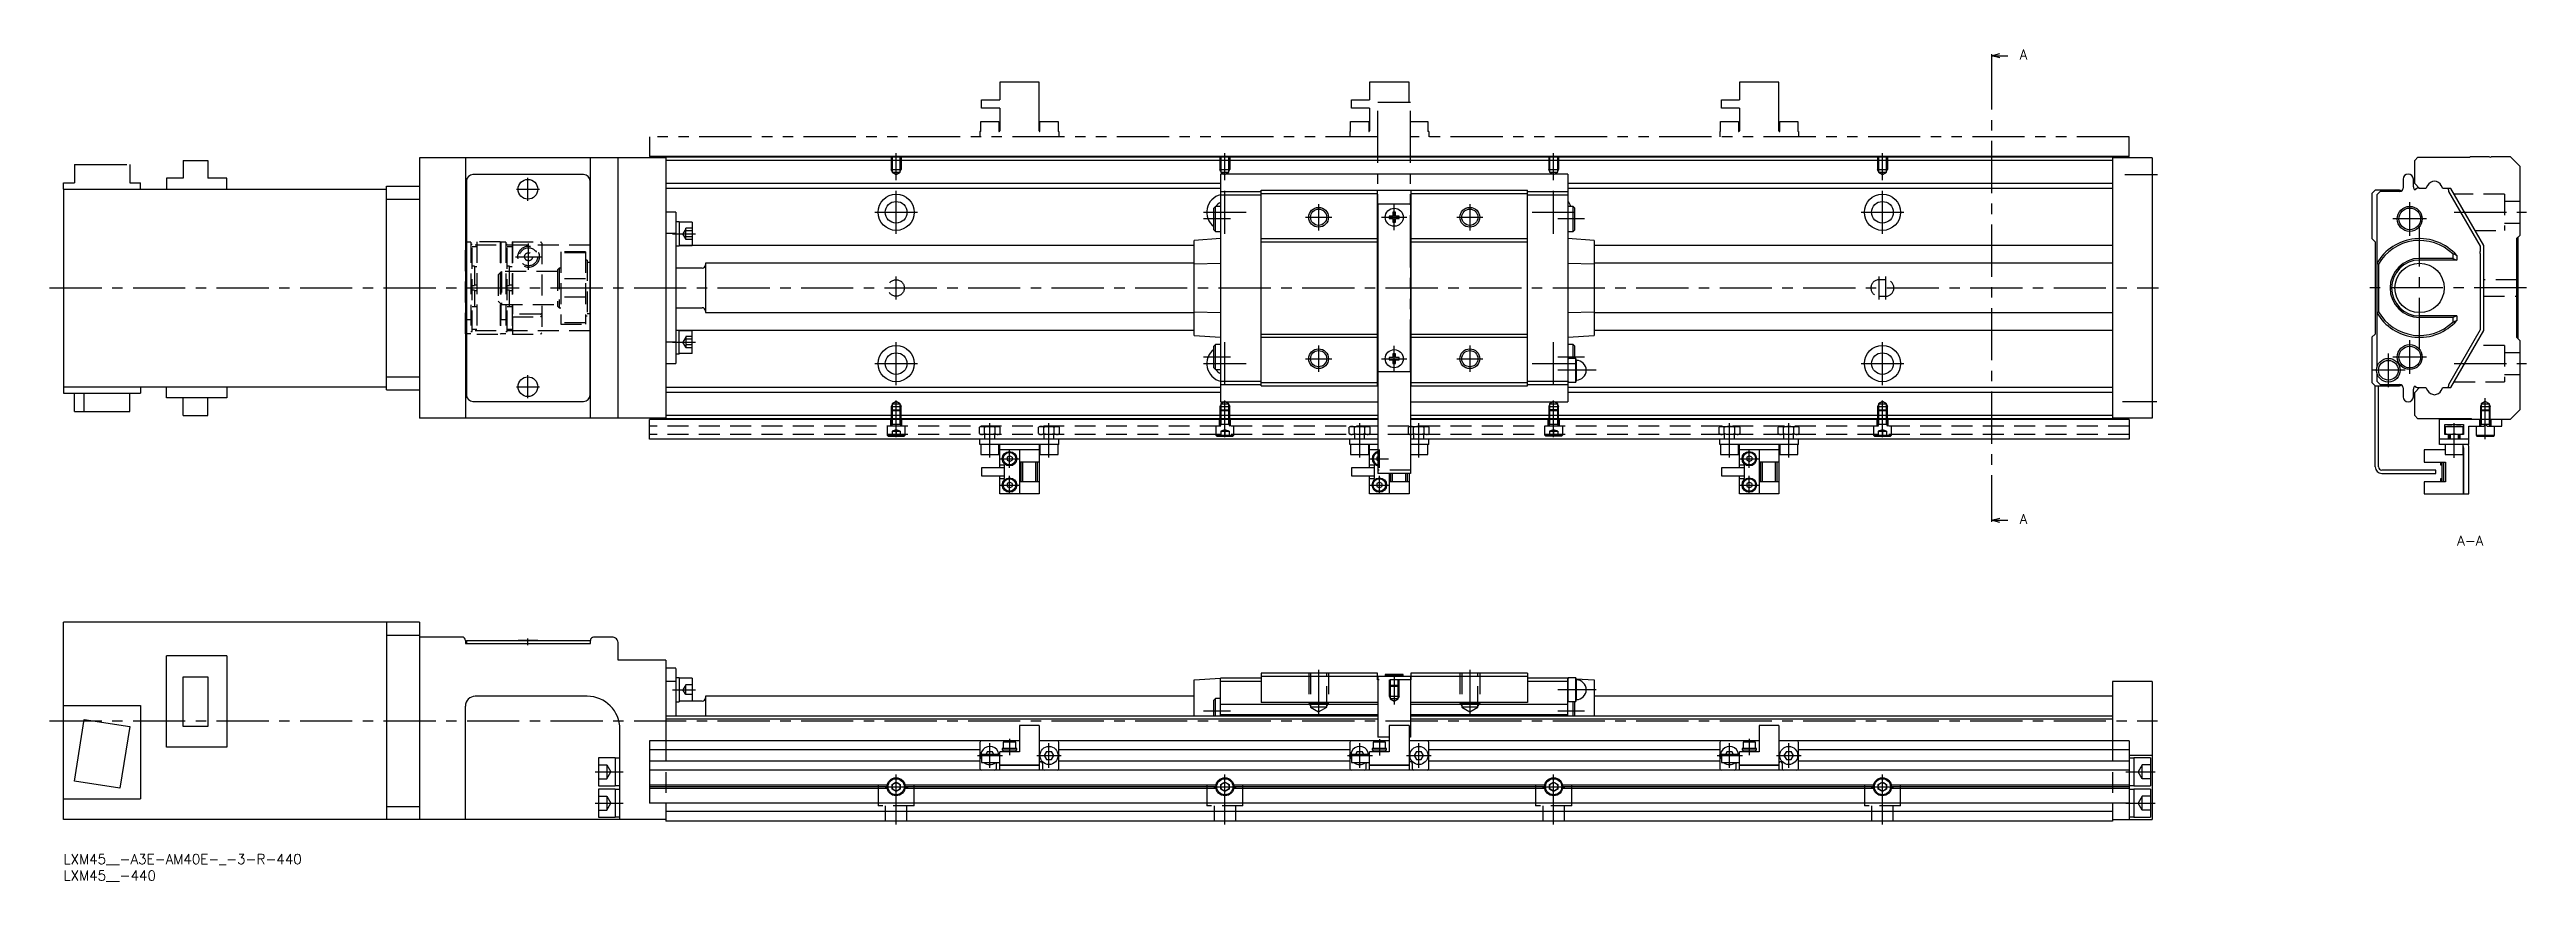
# Model space of a CAD drawing. Extents: x -4 to 749, y -8 to 245.
import ezdxf

# ---------------------------------------------------------------- set-up
doc = ezdxf.new("R2010")
doc.units = 0
doc.header["$LTSCALE"] = 0.5
for name, pattern in [('CENTER', [50.8, 31.75, -6.35, 6.35, -6.35]), ('DASHED', [19.05, 12.7, -6.35]), ('PHANTOM', [63.5, 31.75, -6.35, 6.35, -6.35, 6.35, -6.35])]:
    doc.linetypes.add(name, pattern=pattern)
for name, color, linetype in [('MSM_CENTER', 1, 'CENTER'), ('MSM_CONTINUOUS', 7, 'CONTINUOUS'), ('MSM_DASHED', 4, 'DASHED'), ('MSM_IMAGINARY', 6, 'PHANTOM'), ('MSM_NARROW', 5, 'CONTINUOUS'), ('MSM_PART_NUMBER', 7, 'CONTINUOUS')]:
    doc.layers.add(name, color=color, linetype=linetype)
doc.styles.get("Standard").update_dxf_attribs({"font": 'txt.shx', "height": 3, "bigfont": 'bigfont.shx'})

msp = doc.modelspace()

# ---------------------------------------------------------------- texts
at = {"layer": 'MSM_PART_NUMBER'}
for s, p in [('A', (595.08, 241.6)), ('A', (595.08, 100.39)), ('A-A', (728.11, 93.81))]:
    msp.add_text(s, height=3, dxfattribs=at).set_placement(p)

# ---------------------------------------------------------------- blocks, each defined once
blk = doc.blocks.new('*U8')
at = {"layer": 'MSM_PART_NUMBER'}
blk.add_text('LXM45__-A3E-AM40E-_-3-R-440', height=3, dxfattribs=at).set_placement((0, -3))
blk = doc.blocks.new('*U9')
at = {"layer": 'MSM_PART_NUMBER'}
blk.add_text('LXM45__-440', height=3, dxfattribs=at).set_placement((0, -8))

# ---------------------------------------------------------------- linework, layer by layer
at = {"layer": 'MSM_CENTER'}
for p, q in [((586.46, 242.23), (586.46, 102.02)), ((253.3, 204.91), (253.3, 213.12)), ((353.3, 204.91), (353.3, 213.12)), ((453.3, 204.91), (453.3, 213.12)), ((553.3, 204.91), (553.3, 213.12)), ((141.3, 198.62), (141.3, 205.62)), ((626.98, 206.62), (636.92, 206.62)), ((137.8, 202.12), (144.8, 202.12)), ((253.3, 188.62), (253.3, 201.62)), ((353.3, 188.62), (353.3, 201.62)), ((381.8, 197.62), (381.8, 189.62)), ((404.8, 189.74), (404.8, 197.51)), ((427.8, 197.62), (427.8, 189.62)), ((453.3, 188.62), (453.3, 201.62)), ((553.3, 188.62), (553.3, 201.62)), ((713.69, 188), (713.69, 198.25)), ((185.3, 188.58), (192.3, 188.58)), ((246.8, 195.12), (259.8, 195.12)), ((346.8, 195.12), (359.8, 195.12)), ((355, 193.12), (346.8, 193.12)), ((377.8, 193.62), (385.8, 193.62)), ((400.91, 193.62), (408.69, 193.62)), ((423.8, 193.62), (431.8, 193.62)), ((446.8, 195.12), (459.8, 195.12)), ((462.7, 193.12), (454.6, 193.12)), ((546.8, 195.12), (559.8, 195.12)), ((718.82, 193.12), (708.56, 193.12)), ((716.69, 153.22), (716.69, 191.02)), ((727.22, 195.12), (749.19, 195.12)), ((137.5, 181.62), (145.5, 181.62)), ((141.5, 177.62), (141.5, 185.62)), ((253.3, 168.62), (253.3, 175.62)), ((552.3, 168.62), (552.3, 175.62)), ((554.3, 168.62), (554.3, 175.62)), ((-4.2, 172.12), (637.3, 172.12)), ((749.19, 172.12), (701.19, 172.12)), ((185.3, 155.67), (192.3, 155.67)), ((253.3, 142.62), (253.3, 155.62)), ((355, 151.12), (346.8, 151.12)), ((353.3, 142.62), (353.3, 155.62)), ((381.8, 154.62), (381.8, 146.62)), ((404.8, 146.74), (404.8, 154.51)), ((427.8, 154.62), (427.8, 146.62)), ((453.3, 142.62), (453.3, 155.62)), ((462.7, 151.12), (454.6, 151.12)), ((553.3, 142.62), (553.3, 155.62)), ((707.19, 142), (707.19, 152.25)), ((718.82, 151.12), (708.56, 151.12)), ((713.69, 146), (713.69, 156.25)), ((141.3, 138.62), (141.3, 145.62)), ((246.8, 149.12), (259.8, 149.12)), ((346.8, 149.12), (359.8, 149.12)), ((377.8, 150.62), (385.8, 150.62)), ((400.91, 150.62), (408.69, 150.62)), ((423.8, 150.62), (431.8, 150.62)), ((446.8, 149.12), (459.8, 149.12)), ((466.2, 147.12), (454.6, 147.12)), ((546.8, 149.12), (559.8, 149.12)), ((712.32, 147.12), (702.06, 147.12)), ((727.22, 149.12), (749.19, 149.12)), ((137.8, 142.12), (144.8, 142.12)), ((253.3, 126.72), (253.3, 137.91)), ((353.3, 126.72), (353.3, 137.91)), ((453.3, 126.74), (453.3, 137.93)), ((553.3, 126.72), (553.3, 137.91)), ((626.3, 137.62), (636.8, 137.62)), ((736.68, 126.12), (736.68, 138.63)), ((281.8, 120.62), (281.8, 131.02)), ((299.8, 120.62), (299.8, 131.02)), ((394.3, 120.62), (394.3, 131.02)), ((412.3, 120.62), (412.3, 131.02)), ((506.8, 120.62), (506.8, 131.02)), ((524.8, 120.62), (524.8, 131.02)), ((727.19, 120.52), (727.19, 131.02)), ((287.8, 117.41), (287.8, 123.03)), ((400.3, 117.41), (400.3, 123.03)), ((512.8, 117.41), (512.8, 123.03)), ((284.99, 120.22), (290.61, 120.22)), ((287.8, 109.41), (287.8, 115.03)), ((397.49, 120.22), (403.11, 120.22)), ((400.3, 109.41), (400.3, 115.03)), ((509.99, 120.22), (515.61, 120.22)), ((512.8, 109.41), (512.8, 115.03)), ((284.99, 112.22), (290.61, 112.22)), ((397.49, 112.22), (403.11, 112.22)), ((509.99, 112.22), (515.61, 112.22)), ((141.3, 63.5), (141.3, 65.6)), ((381.8, 56), (381.8, 42.3)), ((404.8, 54), (404.8, 45.5)), ((427.8, 56), (427.8, 42.3)), ((185.3, 50), (192.3, 50)), ((466.2, 50), (454.6, 50)), ((-4.2, 40.5), (637, 40.5)), ((355, 43.5), (346.8, 43.5)), ((462.7, 43.5), (454.6, 43.5)), ((281.8, 26.25), (281.8, 33.75)), ((287.8, 35.1), (287.8, 30.1)), ((299.8, 26.25), (299.8, 33.75)), ((394.3, 26.25), (394.3, 33.75)), ((400.3, 35.01), (400.3, 30.01)), ((412.3, 26.25), (412.3, 33.75)), ((506.8, 26.25), (506.8, 33.75)), ((512.8, 35.1), (512.8, 30.1)), ((524.8, 26.25), (524.8, 33.75)), ((161.8, 25), (170.3, 25)), ((253.3, 9), (253.3, 24.25)), ((278.05, 30), (285.69, 30)), ((296.05, 30), (303.55, 30)), ((353.3, 9), (353.3, 24.25)), ((390.55, 30), (398.19, 30)), ((408.55, 30), (416.05, 30)), ((453.3, 9), (453.3, 24.25)), ((503.05, 30), (510.69, 30)), ((521.05, 30), (528.55, 30)), ((553.3, 9), (553.3, 24.25)), ((627.3, 25), (636.3, 25)), ((161.8, 15.5), (170.3, 15.5)), ((249.92, 20.5), (256.93, 20.5)), ((349.92, 20.5), (356.68, 20.5)), ((449.92, 20.5), (456.68, 20.5)), ((549.92, 20.5), (556.68, 20.5)), ((627.3, 15.5), (636.3, 15.5))]:
    msp.add_line(p, q, dxfattribs=at)
at = {"layer": 'MSM_CONTINUOUS'}
for p, q in [((586.46, 242.73), (588.96, 243.4)), ((586.46, 243.23), (586.46, 242.23)), ((586.46, 242.73), (591.46, 242.73)), ((588.96, 242.06), (586.46, 242.73)), ((108.3, 211.72), (108.3, 132.52)), ((183.3, 211.72), (108.3, 211.72)), ((122.3, 211.72), (122.3, 132.52)), ((160.3, 132.52), (160.3, 211.72)), ((168.8, 132.52), (168.8, 211.72)), ((623.3, 212.12), (183.3, 212.12)), ((183.3, 212.12), (183.3, 132.12)), ((623.3, 211.92), (183.3, 211.92)), ((623.3, 212.12), (623.3, 132.12)), ((635.3, 211.72), (623.3, 211.72)), ((635.3, 211.72), (635.3, 132.52)), ((715.19, 210.92), (716.19, 211.92)), ((716.19, 211.92), (731.99, 211.92)), ((731.99, 211.92), (732.19, 212.12)), ((732.19, 212.12), (737.79, 212.12)), ((738.59, 212.12), (744.19, 212.12)), ((744.19, 212.12), (747.19, 209.12)), ((122.6, 204.62), (122.6, 139.62)), ((158.2, 206.62), (124.6, 206.62)), ((160.2, 139.62), (160.2, 204.62)), ((623.3, 210.92), (183.3, 210.92)), ((352, 203.87), (183.3, 203.87)), ((457.6, 206.72), (352, 206.72)), ((352, 206.72), (352, 137.52)), ((457.6, 206.72), (457.6, 137.52)), ((623.3, 203.87), (457.6, 203.87)), ((711.69, 205.17), (711.69, 202.47)), ((714.79, 202.87), (714.79, 205.17)), ((715.19, 203.87), (715.19, 210.92)), ((716.69, 202.37), (715.19, 203.87)), ((747.19, 209.12), (747.19, 188.12)), ((0, 202.12), (0, 140.12)), ((0, 202.12), (98.3, 202.12)), ((98.3, 203.12), (108.3, 203.12)), ((98.3, 141.12), (98.3, 203.12)), ((98.3, 199.12), (108.3, 199.12)), ((122.6, 202.22), (122.3, 202.22)), ((122.6, 197.72), (122.3, 197.72)), ((160.3, 202.22), (160.2, 202.22)), ((160.3, 197.72), (160.2, 197.72)), ((352, 202.37), (183.3, 202.37)), ((350.4, 196.92), (349.9, 196.42)), ((349.9, 189.82), (349.9, 196.42)), ((350.4, 189.32), (350.4, 196.92)), ((352, 196.92), (350.4, 196.92)), ((352, 201.47), (364.3, 201.47)), ((352, 200.47), (364.3, 200.47)), ((364.3, 201.88), (445.3, 201.88)), ((364.3, 142.38), (364.3, 201.88)), ((364.3, 200.88), (399.7, 200.88)), ((399.7, 142.38), (399.7, 201.88)), ((399.8, 197.62), (399.8, 115.72)), ((409.8, 197.62), (399.8, 197.62)), ((409.8, 197.62), (409.8, 115.72)), ((409.9, 201.88), (409.9, 142.38)), ((409.9, 200.88), (445.3, 200.88)), ((445.3, 142.38), (445.3, 201.88)), ((445.3, 201.47), (457.6, 201.47)), ((445.3, 200.47), (457.6, 200.47)), ((623.3, 202.37), (457.6, 202.37)), ((459.2, 196.92), (457.6, 196.92)), ((459.7, 196.42), (459.2, 196.92)), ((459.2, 189.32), (459.2, 196.92)), ((459.7, 189.82), (459.7, 196.42)), ((703.19, 201.87), (702.19, 200.87)), ((702.19, 200.87), (702.19, 187.12)), ((710.57, 201.87), (703.19, 201.87)), ((704.69, 201.47), (703.69, 200.47)), ((703.69, 200.47), (703.69, 147.97)), ((710.69, 201.47), (704.69, 201.47)), ((716.64, 202.42), (715.99, 202.42)), ((718.58, 202.37), (716.69, 202.37)), ((719.09, 203.27), (718.58, 202.37)), ((723.8, 202.37), (723.29, 203.27)), ((726.19, 202.37), (723.8, 202.37)), ((725.58, 201.42), (725.58, 201.62)), ((735.19, 184.79), (725.58, 201.42)), ((736.19, 185.05), (726.19, 202.37)), ((186.3, 195.12), (183.3, 195.12)), ((186.3, 188.65), (183.3, 188.65)), ((186.3, 195.12), (186.3, 149.12)), ((187.3, 192.23), (186.3, 192.23)), ((187.3, 192.23), (187.3, 184.93)), ((191.3, 192.08), (187.3, 192.08)), ((191.3, 192.08), (191.3, 185.08)), ((349.9, 189.82), (350.4, 189.32)), ((350.4, 189.32), (352, 189.32)), ((404.43, 193.99), (403.29, 193.99)), ((403.29, 193.25), (404.43, 193.25)), ((404.43, 195.13), (404.43, 193.99)), ((404.43, 193.25), (404.43, 192.12)), ((405.17, 193.99), (405.17, 195.13)), ((406.31, 193.99), (405.17, 193.99)), ((405.17, 193.25), (406.31, 193.25)), ((405.17, 192.12), (405.17, 193.25)), ((457.6, 189.32), (459.2, 189.32)), ((459.2, 189.32), (459.7, 189.82)), ((122.6, 185.12), (122.3, 185.12)), ((122.6, 185.12), (122.3, 185.12)), ((160.3, 185.12), (160.2, 185.12)), ((186.3, 184.93), (187.3, 184.93)), ((344, 185.05), (187.28, 185.05)), ((187.3, 185.08), (191.3, 185.08)), ((352, 187.12), (344, 186.57)), ((344, 157.68), (344, 186.57)), ((364.3, 187.13), (399.7, 187.13)), ((364.3, 186.13), (399.7, 186.13)), ((409.9, 187.13), (445.3, 187.13)), ((409.9, 186.13), (445.3, 186.13)), ((465.6, 186.57), (457.6, 187.12)), ((465.6, 186.57), (465.6, 157.68)), ((623.3, 185.05), (465.6, 185.05)), ((702.19, 187.12), (703.19, 186.12)), ((703.19, 186.12), (703.19, 158.12)), ((726.75, 181.12), (716.69, 181.12)), ((726.75, 182.49), (726.75, 181.12)), ((726.75, 181.12), (727.97, 180.62)), ((727.97, 182.01), (727.97, 180.62)), ((735.19, 183.27), (735.19, 184.79)), ((735.19, 159.46), (735.19, 182.47)), ((736.19, 159.2), (736.19, 185.05)), ((747.19, 188.12), (746.19, 187.12)), ((746.19, 187.12), (746.19, 157.12)), ((746.69, 156.62), (746.69, 187.62)), ((160.3, 179.87), (160.2, 179.87)), ((194.3, 178.12), (186.3, 178.12)), ((195.3, 179.62), (195.3, 164.62)), ((344, 179.62), (195.3, 179.62)), ((352, 179.61), (344, 179.36)), ((465.6, 179.36), (457.6, 179.61)), ((623.3, 179.62), (465.6, 179.62)), ((704.19, 179.36), (703.69, 179.61)), ((704.19, 179.36), (704.19, 164.89)), ((727.97, 180.62), (716.69, 180.62)), ((186.3, 166.12), (194.3, 166.12)), ((122.6, 159.12), (122.3, 159.12)), ((122.6, 159.12), (122.3, 159.12)), ((160.2, 164.37), (160.3, 164.37)), ((160.3, 159.12), (160.2, 159.12)), ((186.3, 159.32), (187.3, 159.32)), ((344, 159.2), (187.28, 159.2)), ((187.3, 152.02), (187.3, 159.32)), ((187.3, 159.17), (191.3, 159.17)), ((191.3, 152.17), (191.3, 159.17)), ((195.3, 164.62), (344, 164.62)), ((344, 164.89), (352, 164.64)), ((457.6, 164.64), (465.6, 164.89)), ((465.6, 164.62), (623.3, 164.62)), ((623.3, 159.2), (465.6, 159.2)), ((703.69, 164.64), (704.19, 164.89)), ((727.97, 163.62), (716.69, 163.62)), ((726.75, 163.12), (716.69, 163.12)), ((725.58, 142.82), (735.19, 159.46)), ((726.19, 141.87), (736.19, 159.2)), ((727.97, 163.62), (726.75, 163.12)), ((726.75, 163.12), (726.75, 161.76)), ((727.97, 163.62), (727.97, 162.24)), ((186.3, 155.6), (183.3, 155.6)), ((187.3, 152.02), (186.3, 152.02)), ((191.3, 152.17), (187.3, 152.17)), ((344, 157.68), (352, 157.12)), ((350.4, 154.92), (349.9, 154.42)), ((349.9, 147.82), (349.9, 154.42)), ((350.4, 147.32), (350.4, 154.92)), ((352, 154.92), (350.4, 154.92)), ((364.3, 158.13), (399.7, 158.13)), ((364.3, 157.13), (399.7, 157.13)), ((404.43, 150.99), (403.29, 150.99)), ((404.43, 152.13), (404.43, 150.99)), ((405.17, 150.99), (405.17, 152.13)), ((406.31, 150.99), (405.17, 150.99)), ((409.9, 158.13), (445.3, 158.13)), ((409.9, 157.13), (445.3, 157.13)), ((457.6, 157.12), (465.6, 157.68)), ((459.2, 154.92), (457.6, 154.92)), ((457.76, 150.72), (457.6, 150.12)), ((457.76, 143.52), (457.76, 150.72)), ((460.04, 150.72), (457.76, 150.72)), ((459.7, 154.42), (459.2, 154.92)), ((459.2, 150.72), (459.2, 154.92)), ((459.7, 150.72), (459.7, 154.42)), ((460.04, 143.52), (460.04, 150.72)), ((460.2, 150.12), (460.04, 150.72)), ((703.19, 158.12), (702.19, 157.12)), ((702.19, 157.12), (702.19, 143.37)), ((746.19, 157.12), (747.19, 156.12)), ((747.19, 156.12), (747.19, 135.12)), ((98.3, 145.12), (108.3, 145.12)), ((122.6, 146.52), (122.3, 146.52)), ((160.3, 146.52), (160.2, 146.52)), ((183.3, 149.12), (186.3, 149.12)), ((349.9, 147.82), (350.4, 147.32)), ((350.4, 147.32), (352, 147.32)), ((352.02, 143.77), (364.3, 143.77)), ((364.3, 143.38), (399.7, 143.38)), ((403.29, 150.25), (404.43, 150.25)), ((404.43, 150.25), (404.43, 149.12)), ((405.17, 149.12), (405.17, 150.25)), ((405.17, 150.25), (406.31, 150.25)), ((409.9, 143.38), (445.3, 143.38)), ((445.3, 143.77), (457.6, 143.77)), ((457.6, 144.12), (457.76, 143.52)), ((457.76, 143.52), (460.04, 143.52)), ((460.04, 143.52), (460.2, 144.12)), ((460.2, 144.12), (460.2, 150.12)), ((702.19, 143.37), (703.19, 142.37)), ((703.69, 146.28), (703.69, 143.77)), ((703.69, 143.77), (704.69, 142.77)), ((0, 142.12), (98.3, 142.12)), ((0, 140.12), (23.5, 140.12)), ((3.4, 134.62), (3.4, 140.12)), ((6.37, 134.62), (6.37, 140.12)), ((20.2, 134.62), (20.2, 140.12)), ((23.5, 142.12), (23.5, 140.12)), ((31.35, 138.72), (31.35, 142.12)), ((49.7, 138.72), (31.35, 138.72)), ((36.47, 133.32), (36.47, 138.72)), ((43.93, 133.32), (43.93, 138.72)), ((49.7, 142.12), (49.7, 138.72)), ((98.3, 141.12), (108.3, 141.12)), ((122.3, 142.02), (122.6, 142.02)), ((124.6, 137.62), (158.2, 137.62)), ((160.2, 142.02), (160.3, 142.02)), ((352, 141.87), (183.3, 141.87)), ((352, 140.37), (183.3, 140.37)), ((352, 142.77), (364.3, 142.77)), ((352, 137.52), (399.8, 137.52)), ((364.3, 142.38), (399.8, 142.38)), ((409.8, 142.38), (445.3, 142.38)), ((409.8, 137.52), (457.6, 137.52)), ((445.3, 142.77), (457.6, 142.77)), ((623.3, 141.87), (457.6, 141.87)), ((623.3, 140.37), (457.6, 140.37)), ((703.19, 117.72), (703.19, 142.37)), ((703.19, 142.37), (710.57, 142.37)), ((704.19, 117.72), (704.19, 142.37)), ((704.69, 142.77), (710.69, 142.77)), ((711.69, 141.77), (711.69, 139.07)), ((714.79, 139.07), (714.79, 141.37)), ((715.19, 140.37), (716.69, 141.87)), ((715.19, 133.32), (715.19, 140.37)), ((715.99, 141.82), (716.64, 141.82)), ((716.69, 141.87), (718.58, 141.87)), ((718.58, 141.87), (719.09, 140.98)), ((723.29, 140.98), (723.8, 141.87)), ((723.8, 141.87), (726.19, 141.87)), ((725.58, 142.62), (725.58, 142.82)), ((3.4, 134.62), (20.2, 134.62)), ((36.47, 133.32), (43.93, 133.32)), ((183.3, 132.52), (108.3, 132.52)), ((178.3, 126.12), (178.3, 132.12)), ((399.8, 132.12), (178.3, 132.12)), ((399.8, 133.32), (183.3, 133.32)), ((399.8, 132.32), (183.3, 132.32)), ((623.3, 133.32), (409.8, 133.32)), ((623.3, 132.32), (409.8, 132.32)), ((628.3, 132.12), (409.8, 132.12)), ((635.3, 132.52), (623.3, 132.52)), ((628.3, 132.12), (628.3, 126.12)), ((716.19, 132.32), (715.19, 133.32)), ((732.49, 132.32), (716.19, 132.32)), ((722.69, 124.52), (722.69, 132.12)), ((744.19, 132.12), (722.69, 132.12)), ((724.34, 130.62), (730.04, 130.62)), ((724.34, 127.62), (724.34, 130.62)), ((724.44, 130.02), (729.94, 130.02)), ((724.44, 130.02), (724.44, 127.62)), ((727.19, 127.87), (727.19, 129.78)), ((729.94, 127.62), (729.94, 130.02)), ((730.04, 130.62), (730.04, 127.62)), ((731.69, 124.52), (731.69, 130.12)), ((731.69, 130.12), (736.19, 130.12)), ((732.69, 132.12), (732.49, 132.32)), ((733.94, 130.12), (733.94, 127.42)), ((736.19, 130.12), (736.69, 130.62)), ((736.69, 130.62), (737.19, 130.12)), ((737.19, 130.12), (741.69, 130.12)), ((739.44, 127.42), (739.44, 130.12)), ((741.69, 130.12), (741.69, 132.12)), ((747.19, 135.12), (744.19, 132.12)), ((399.8, 126.12), (178.3, 126.12)), ((278.8, 124.52), (278.8, 126.12)), ((302.8, 124.52), (278.8, 124.52)), ((279.05, 124.52), (279.05, 121.52)), ((279.05, 121.52), (284.55, 121.52)), ((284.55, 121.52), (284.55, 124.52)), ((284.8, 117.47), (284.8, 124.39)), ((296.8, 122.92), (284.8, 122.92)), ((287.8, 121.09), (287.05, 120.66)), ((287.05, 120.66), (287.05, 119.79)), ((288.55, 120.66), (287.8, 121.09)), ((288.55, 120.66), (288.55, 119.79)), ((290.8, 122.92), (290.8, 109.52)), ((296.8, 124.39), (296.8, 109.52)), ((297.05, 124.52), (297.05, 121.52)), ((297.05, 121.52), (302.55, 121.52)), ((302.55, 121.52), (302.55, 124.52)), ((302.8, 124.52), (302.8, 126.12)), ((391.3, 124.52), (391.3, 126.12)), ((399.8, 124.52), (391.3, 124.52)), ((391.55, 124.52), (391.55, 121.52)), ((391.55, 121.52), (397.05, 121.52)), ((397.05, 121.52), (397.05, 124.52)), ((397.3, 117.47), (397.3, 124.39)), ((399.8, 122.92), (397.3, 122.92)), ((399.8, 120.8), (399.55, 120.66)), ((399.55, 120.66), (399.55, 119.79)), ((628.3, 126.12), (409.8, 126.12)), ((415.3, 124.52), (409.8, 124.52)), ((409.8, 121.52), (415.05, 121.52)), ((415.05, 121.52), (415.05, 124.52)), ((415.3, 124.52), (415.3, 126.12)), ((503.8, 124.52), (503.8, 126.12)), ((527.8, 124.52), (503.8, 124.52)), ((504.05, 124.52), (504.05, 121.52)), ((504.05, 121.52), (509.55, 121.52)), ((509.55, 121.52), (509.55, 124.52)), ((509.8, 117.47), (509.8, 124.39)), ((521.8, 122.92), (509.8, 122.92)), ((512.8, 121.09), (512.05, 120.66)), ((512.05, 120.66), (512.05, 119.79)), ((513.55, 120.66), (512.8, 121.09)), ((513.55, 120.66), (513.55, 119.79)), ((515.8, 122.92), (515.8, 109.52)), ((521.8, 124.39), (521.8, 109.52)), ((522.05, 124.52), (522.05, 121.52)), ((522.05, 121.52), (527.55, 121.52)), ((527.55, 121.52), (527.55, 124.52)), ((527.8, 124.52), (527.8, 126.12)), ((724.44, 122.92), (718.09, 122.92)), ((718.09, 122.92), (718.09, 119.22)), ((731.69, 126.12), (722.69, 126.12)), ((731.69, 124.52), (722.69, 124.52)), ((730.04, 127.62), (724.34, 127.62)), ((724.44, 124.52), (724.44, 121.52)), ((724.44, 121.52), (729.94, 121.52)), ((725.49, 126.12), (725.49, 127.62)), ((725.69, 127.62), (725.69, 126.12)), ((728.69, 126.12), (728.69, 127.62)), ((728.89, 127.62), (728.89, 126.12)), ((729.94, 121.52), (729.94, 124.52)), ((730.04, 122.92), (729.94, 122.92)), ((730.04, 109.52), (730.04, 122.92)), ((730.04, 122.87), (730.09, 122.87)), ((730.09, 123.52), (730.09, 109.52)), ((731.69, 109.52), (731.69, 123.52)), ((733.94, 127.42), (739.44, 127.42)), ((733.94, 127.42), (734.11, 127.12)), ((734.11, 127.12), (739.27, 127.12)), ((739.27, 127.12), (739.44, 127.42)), ((279.3, 117.47), (279.3, 114.97)), ((286.3, 117.47), (279.3, 117.47)), ((279.3, 114.97), (286.3, 114.97)), ((286.3, 118.22), (284.8, 118.22)), ((284.8, 109.52), (284.8, 114.97)), ((284.8, 114.22), (286.3, 114.22)), ((286.3, 114.22), (286.3, 118.22)), ((287.05, 119.79), (287.8, 119.36)), ((287.8, 113.09), (287.05, 112.66)), ((287.8, 119.36), (288.55, 119.79)), ((288.55, 112.66), (287.8, 113.09)), ((296.8, 119.22), (290.8, 119.22)), ((296.8, 113.22), (290.8, 113.22)), ((291.3, 113.22), (291.3, 119.22)), ((291.8, 113.22), (291.8, 119.22)), ((295.8, 113.22), (295.8, 119.22)), ((296.3, 113.22), (296.3, 119.22)), ((391.8, 117.47), (391.8, 114.97)), ((398.8, 117.47), (391.8, 117.47)), ((391.8, 114.97), (398.8, 114.97)), ((398.8, 118.22), (397.3, 118.22)), ((397.3, 109.52), (397.3, 114.97)), ((397.3, 114.22), (398.8, 114.22)), ((398.8, 114.22), (398.8, 118.22)), ((399.55, 119.79), (399.8, 119.65)), ((400.3, 113.09), (399.55, 112.66)), ((409.8, 115.72), (399.8, 115.72)), ((401.05, 112.66), (400.3, 113.09)), ((403.3, 115.72), (403.3, 109.52)), ((409.3, 113.22), (403.3, 113.22)), ((403.8, 113.22), (403.8, 115.72)), ((404.3, 113.22), (404.3, 115.72)), ((408.3, 113.22), (408.3, 115.72)), ((408.8, 113.22), (408.8, 115.72)), ((409.3, 115.72), (409.3, 109.52)), ((504.3, 117.47), (504.3, 114.97)), ((511.3, 117.47), (504.3, 117.47)), ((504.3, 114.97), (511.3, 114.97)), ((511.3, 118.22), (509.8, 118.22)), ((509.8, 109.52), (509.8, 114.97)), ((509.8, 114.22), (511.3, 114.22)), ((511.3, 114.22), (511.3, 118.22)), ((512.05, 119.79), (512.8, 119.36)), ((512.8, 113.09), (512.05, 112.66)), ((512.8, 119.36), (513.55, 119.79)), ((513.55, 112.66), (512.8, 113.09)), ((521.8, 119.22), (515.8, 119.22)), ((521.8, 113.22), (515.8, 113.22)), ((516.3, 113.22), (516.3, 119.22)), ((516.8, 113.22), (516.8, 119.22)), ((520.8, 113.22), (520.8, 119.22)), ((521.3, 113.22), (521.3, 119.22)), ((721.59, 116.72), (705.19, 116.72)), ((705.19, 115.72), (721.59, 115.72)), ((718.09, 119.22), (724.59, 119.22)), ((718.09, 113.22), (718.09, 109.52)), ((724.59, 113.22), (718.09, 113.22)), ((721.59, 115.72), (721.59, 116.72)), ((723.09, 119.22), (723.09, 118.32)), ((723.09, 118.32), (723.59, 118.32)), ((723.09, 114.12), (723.09, 113.22)), ((723.59, 114.12), (723.09, 114.12)), ((723.59, 113.22), (723.59, 119.22)), ((724.09, 113.22), (724.09, 119.22)), ((724.59, 119.22), (724.59, 113.22)), ((296.8, 109.52), (284.8, 109.52)), ((287.05, 112.66), (287.05, 111.79)), ((287.05, 111.79), (287.8, 111.36)), ((287.8, 111.36), (288.55, 111.79)), ((288.55, 112.66), (288.55, 111.79)), ((409.3, 109.52), (397.3, 109.52)), ((399.55, 112.66), (399.55, 111.79)), ((399.55, 111.79), (400.3, 111.36)), ((400.3, 111.36), (401.05, 111.79)), ((401.05, 112.66), (401.05, 111.79)), ((521.8, 109.52), (509.8, 109.52)), ((512.05, 112.66), (512.05, 111.79)), ((512.05, 111.79), (512.8, 111.36)), ((512.8, 111.36), (513.55, 111.79)), ((513.55, 112.66), (513.55, 111.79)), ((718.09, 109.52), (730.04, 109.52)), ((730.04, 109.57), (730.09, 109.57)), ((730.09, 109.52), (731.69, 109.52)), ((586.46, 101.52), (588.96, 102.19)), ((586.46, 102.02), (586.46, 101.02)), ((586.46, 101.52), (591.46, 101.52)), ((588.96, 100.85), (586.46, 101.52)), ((0, 10.5), (0, 70.5)), ((108.3, 70.5), (0, 70.5)), ((98.3, 70.5), (98.3, 10.5)), ((108.3, 70.5), (108.3, 10.5)), ((31.35, 32.5), (31.35, 60.3)), ((49.7, 60.3), (31.35, 60.3)), ((49.7, 60.3), (49.7, 32.5)), ((108.3, 66.5), (98.3, 66.5)), ((121.3, 66), (108.3, 66)), ((122.3, 65), (122.3, 64)), ((122.3, 64), (160.3, 64)), ((122.6, 65), (122.6, 64)), ((122.6, 65), (160.2, 65)), ((138.3, 65.1), (144.3, 65.1)), ((138.3, 65.1), (138.3, 65)), ((144.3, 65), (144.3, 65.1)), ((160.2, 65), (160.2, 64)), ((160.3, 64), (160.3, 65)), ((166.8, 66), (161.3, 66)), ((168.8, 59), (168.8, 64)), ((36.47, 38.85), (36.47, 53.95)), ((36.47, 53.95), (43.93, 53.95)), ((43.93, 53.95), (43.93, 38.85)), ((183.3, 59), (168.8, 59)), ((183.3, 59), (183.3, 34.5)), ((186.3, 56.5), (183.3, 56.5)), ((186.3, 56.47), (186.3, 42)), ((187.3, 53.65), (186.3, 53.65)), ((187.3, 53.62), (187.3, 46.35)), ((191.3, 53.5), (187.3, 53.5)), ((191.3, 53.5), (191.3, 46.5)), ((344, 53), (352, 53.5)), ((344, 42), (344, 53)), ((364.3, 53.5), (352, 53.5)), ((352, 42), (352, 53.5)), ((399.7, 55), (364.3, 55)), ((364.3, 55), (364.3, 46.15)), ((399.7, 54), (364.3, 54)), ((399.7, 53), (399.7, 55)), ((399.7, 53), (399.8, 53)), ((409.8, 54), (399.8, 54)), ((399.8, 54), (399.8, 35.6)), ((407.55, 54.65), (402.05, 54.65)), ((402.05, 54.65), (402.05, 54.25)), ((407.55, 54.25), (402.05, 54.25)), ((402.05, 54.25), (402.3, 54)), ((407.3, 54), (407.55, 54.25)), ((407.55, 54.25), (407.55, 54.65)), ((409.8, 54), (409.8, 35.6)), ((409.8, 53), (409.9, 53)), ((409.9, 55), (409.9, 53)), ((445.3, 55), (409.9, 55)), ((445.3, 54), (409.9, 54)), ((445.3, 55), (445.3, 46.15)), ((457.6, 53.5), (445.3, 53.5)), ((457.76, 53.6), (457.6, 53)), ((457.6, 53.5), (457.73, 53.49)), ((457.6, 42), (457.6, 53.5)), ((457.76, 46.4), (457.76, 53.6)), ((460.04, 53.6), (457.76, 53.6)), ((460.2, 53), (460.04, 53.6)), ((460.04, 46.4), (460.04, 53.6)), ((460.11, 53.34), (465.6, 53)), ((460.2, 47), (460.2, 53)), ((465.6, 53), (465.6, 42)), ((159.3, 48), (125.3, 48)), ((186.3, 52.5), (183.3, 52.5)), ((186.3, 46.35), (187.3, 46.35)), ((194.3, 46.5), (187.3, 46.5)), ((195.3, 48), (195.3, 42)), ((344, 48), (195.3, 48)), ((350.4, 47.3), (349.9, 46.8)), ((349.9, 42), (349.9, 46.8)), ((352, 47.3), (350.4, 47.3)), ((350.4, 42), (350.4, 47.3)), ((364.3, 52.5), (352, 52.5)), ((399.8, 45.5), (352, 45.5)), ((399.8, 46.15), (364.3, 46.15)), ((445.3, 46.15), (409.8, 46.15)), ((457.6, 45.5), (409.8, 45.5)), ((457.6, 52.5), (445.3, 52.5)), ((457.6, 47), (457.76, 46.4)), ((457.76, 46.4), (460.04, 46.4)), ((459.2, 42), (459.2, 46.4)), ((459.7, 42), (459.7, 46.4)), ((460.04, 46.4), (460.2, 47)), ((623.3, 48), (465.6, 48)), ((635.3, 52.5), (623.3, 52.5)), ((623.3, 52.5), (623.3, 34.5)), ((635.3, 52.5), (635.3, 10.5)), ((0, 45.2), (23.5, 45.2)), ((3.4, 22.21), (6.37, 40.98)), ((6.37, 40.98), (20.2, 38.79)), ((20.2, 38.79), (17.23, 20.02)), ((23.5, 45.2), (23.5, 16.8)), ((43.93, 38.85), (36.47, 38.85)), ((122.3, 10.5), (122.3, 45)), ((169.3, 10.5), (169.3, 38)), ((399.8, 42), (183.3, 42)), ((399.8, 41), (183.3, 41)), ((296.8, 39.1), (290.8, 39.1)), ((290.8, 39.1), (290.8, 31.1)), ((296.8, 39.1), (296.8, 25.5)), ((399.8, 42.4), (352, 42.4)), ((409.3, 39.1), (403.3, 39.1)), ((403.3, 39.1), (403.3, 31.1)), ((409.3, 39.1), (409.3, 25.5)), ((457.6, 42.4), (409.8, 42.4)), ((623.3, 42), (409.8, 42)), ((623.3, 41), (409.8, 41)), ((521.8, 39.1), (515.8, 39.1)), ((515.8, 39.1), (515.8, 31.1)), ((521.8, 39.1), (521.8, 25.5)), ((49.7, 32.5), (31.35, 32.5)), ((178.3, 34.5), (178.3, 15.5)), ((290.8, 34.5), (178.3, 34.5)), ((278.8, 31.7), (178.3, 31.7)), ((278.8, 30.3), (278.62, 30)), ((278.8, 34), (278.8, 26)), ((284.8, 30.35), (279.3, 30.35)), ((279.3, 30.35), (279.3, 27.85)), ((281.08, 31.25), (280.56, 30.35)), ((281.08, 31.25), (282.52, 31.25)), ((283.04, 30.35), (282.52, 31.25)), ((290.8, 31.1), (284.8, 31.1)), ((284.8, 25.5), (284.8, 31.1)), ((285.6, 32.1), (285.6, 31.6)), ((290, 32.1), (285.6, 32.1)), ((290, 31.6), (285.6, 31.6)), ((285.8, 31.6), (285.8, 31.1)), ((285.9, 34.1), (285.9, 32.1)), ((289.7, 34.1), (285.9, 34.1)), ((289.7, 32.1), (289.7, 34.1)), ((289.8, 31.1), (289.8, 31.6)), ((290, 31.6), (290, 32.1)), ((403.3, 34.5), (296.8, 34.5)), ((299.08, 31.25), (298.36, 30)), ((299.08, 31.25), (300.52, 31.25)), ((301.24, 30), (300.52, 31.25)), ((302.8, 26), (302.8, 34)), ((391.3, 31.7), (302.8, 31.7)), ((302.98, 30), (302.8, 30.3)), ((391.3, 30.3), (391.12, 30)), ((391.3, 34), (391.3, 26)), ((397.3, 30.35), (391.8, 30.35)), ((391.8, 30.35), (391.8, 27.85)), ((393.58, 31.25), (393.06, 30.35)), ((393.58, 31.25), (395.02, 31.25)), ((395.54, 30.35), (395.02, 31.25)), ((403.3, 31.1), (397.3, 31.1)), ((397.3, 25.5), (397.3, 31.1)), ((398.1, 32.1), (398.1, 31.6)), ((402.5, 32.1), (398.1, 32.1)), ((402.5, 31.6), (398.1, 31.6)), ((398.3, 31.6), (398.3, 31.1)), ((398.4, 34.1), (398.4, 32.1)), ((402.2, 34.1), (398.4, 34.1)), ((403.3, 35.6), (399.8, 35.6)), ((402.2, 32.1), (402.2, 34.1)), ((402.3, 31.1), (402.3, 31.6)), ((402.5, 31.6), (402.5, 32.1)), ((409.8, 35.6), (409.3, 35.6)), ((515.8, 34.5), (409.3, 34.5)), ((411.58, 31.25), (410.86, 30)), ((411.58, 31.25), (413.02, 31.25)), ((413.74, 30), (413.02, 31.25)), ((415.3, 26), (415.3, 34)), ((503.8, 31.7), (415.3, 31.7)), ((415.48, 30), (415.3, 30.3)), ((503.8, 30.3), (503.62, 30)), ((503.8, 34), (503.8, 26)), ((509.8, 30.35), (504.3, 30.35)), ((504.3, 30.35), (504.3, 27.85)), ((506.08, 31.25), (505.56, 30.35)), ((506.08, 31.25), (507.52, 31.25)), ((508.04, 30.35), (507.52, 31.25)), ((515.8, 31.1), (509.8, 31.1)), ((509.8, 25.5), (509.8, 31.1)), ((510.6, 32.1), (510.6, 31.6)), ((515, 32.1), (510.6, 32.1)), ((515, 31.6), (510.6, 31.6)), ((510.8, 31.6), (510.8, 31.1)), ((510.9, 34.1), (510.9, 32.1)), ((514.7, 34.1), (510.9, 34.1)), ((514.7, 32.1), (514.7, 34.1)), ((514.8, 31.1), (514.8, 31.6)), ((515, 31.6), (515, 32.1)), ((628.3, 34.5), (521.8, 34.5)), ((524.08, 31.25), (523.36, 30)), ((524.08, 31.25), (525.52, 31.25)), ((526.24, 30), (525.52, 31.25)), ((527.8, 26), (527.8, 34)), ((628.3, 31.7), (527.8, 31.7)), ((527.98, 30), (527.8, 30.3)), ((628.3, 34.5), (628.3, 10.5)), ((167.8, 29.25), (162.8, 29.25)), ((162.8, 29.25), (162.8, 20.75)), ((167.8, 29.25), (167.8, 20.75)), ((169.3, 29.15), (167.8, 29.15)), ((278.8, 28.3), (178.3, 28.3)), ((628.3, 25.5), (178.3, 25.5)), ((278.62, 30), (278.8, 29.7)), ((279.3, 27.85), (284.8, 27.85)), ((283.8, 26), (283.8, 27.6)), ((284.8, 27.15), (296.8, 27.15)), ((284.8, 27.1), (296.8, 27.1)), ((284.85, 27.15), (284.85, 27.1)), ((296.75, 27.15), (296.75, 27.1)), ((297.8, 27.6), (297.8, 26)), ((298.36, 30), (299.08, 28.75)), ((299.08, 28.75), (300.52, 28.75)), ((300.52, 28.75), (301.24, 30)), ((302.8, 29.7), (302.98, 30)), ((391.3, 28.3), (302.8, 28.3)), ((391.12, 30), (391.3, 29.7)), ((391.8, 27.85), (397.3, 27.85)), ((396.3, 26), (396.3, 27.6)), ((397.3, 27.15), (409.3, 27.15)), ((397.3, 27.1), (409.3, 27.1)), ((397.35, 27.15), (397.35, 27.1)), ((409.25, 27.15), (409.25, 27.1)), ((410.3, 27.6), (410.3, 26)), ((410.86, 30), (411.58, 28.75)), ((411.58, 28.75), (413.02, 28.75)), ((413.02, 28.75), (413.74, 30)), ((415.3, 29.7), (415.48, 30)), ((503.8, 28.3), (415.3, 28.3)), ((503.62, 30), (503.8, 29.7)), ((504.3, 27.85), (509.8, 27.85)), ((508.8, 26), (508.8, 27.6)), ((509.8, 27.15), (521.8, 27.15)), ((509.8, 27.1), (521.8, 27.1)), ((509.85, 27.15), (509.85, 27.1)), ((521.75, 27.15), (521.75, 27.1)), ((522.8, 27.6), (522.8, 26)), ((523.36, 30), (524.08, 28.75)), ((524.08, 28.75), (525.52, 28.75)), ((525.52, 28.75), (526.24, 30)), ((527.8, 29.7), (527.98, 30)), ((628.3, 28.3), (527.8, 28.3)), ((635.3, 30), (628.3, 30)), ((629.8, 29.15), (628.3, 29.15)), ((634.8, 29.25), (629.8, 29.25)), ((629.8, 29.25), (629.8, 20.75)), ((634.8, 29.25), (634.8, 20.75)), ((0, 16.8), (23.5, 16.8)), ((17.23, 20.02), (3.4, 22.21)), ((162.8, 20.75), (167.8, 20.75)), ((167.8, 19.75), (162.8, 19.75)), ((162.8, 19.75), (162.8, 11.25)), ((167.8, 20.85), (169.3, 20.85)), ((167.8, 19.75), (167.8, 11.25)), ((169.3, 19.65), (167.8, 19.65)), ((250.6, 21), (178.3, 21)), ((250.42, 20.5), (178.3, 20.5)), ((250.6, 20), (178.3, 20)), ((628.3, 15.5), (178.3, 15.5)), ((183.3, 15.5), (183.3, 10)), ((250.42, 20.51), (250.42, 20.49)), ((252.05, 21.22), (253.3, 21.94)), ((252.05, 19.78), (252.05, 21.22)), ((253.3, 19.06), (252.05, 19.78)), ((253.3, 21.94), (254.55, 21.22)), ((254.55, 19.78), (253.3, 19.06)), ((254.55, 21.22), (254.55, 19.78)), ((350.6, 21), (256, 21)), ((350.6, 20), (256, 20)), ((256.18, 20.49), (256.18, 20.51)), ((350.42, 20.5), (256.18, 20.5)), ((352.05, 21.22), (353.3, 21.94)), ((352.05, 19.78), (352.05, 21.22)), ((353.3, 19.06), (352.05, 19.78)), ((353.3, 21.94), (354.55, 21.22)), ((354.55, 19.78), (353.3, 19.06)), ((354.55, 21.22), (354.55, 19.78)), ((450.6, 21), (356, 21)), ((450.6, 20), (356, 20)), ((450.42, 20.5), (356.18, 20.5)), ((452.05, 21.22), (453.3, 21.94)), ((452.05, 19.78), (452.05, 21.22)), ((453.3, 19.06), (452.05, 19.78)), ((453.3, 21.94), (454.55, 21.22)), ((454.55, 19.78), (453.3, 19.06)), ((454.55, 21.22), (454.55, 19.78)), ((550.6, 21), (456, 21)), ((550.6, 20), (456, 20)), ((550.42, 20.5), (456.18, 20.5)), ((552.05, 21.22), (553.3, 21.94)), ((552.05, 19.78), (552.05, 21.22)), ((553.3, 19.06), (552.05, 19.78)), ((553.3, 21.94), (554.55, 21.22)), ((554.55, 19.78), (553.3, 19.06)), ((554.55, 21.22), (554.55, 19.78)), ((628.3, 21), (556, 21)), ((628.3, 20), (556, 20)), ((628.3, 20.5), (556.18, 20.5)), ((623.3, 15.5), (623.3, 10)), ((628.3, 20.85), (629.8, 20.85)), ((629.8, 19.65), (628.3, 19.65)), ((629.8, 20.75), (634.8, 20.75)), ((634.8, 19.75), (629.8, 19.75)), ((629.8, 19.75), (629.8, 11.25)), ((634.8, 19.75), (634.8, 11.25)), ((183.3, 10.5), (0, 10.5)), ((98.3, 14.5), (108.3, 14.5)), ((162.8, 11.25), (167.8, 11.25)), ((167.8, 11.35), (169.3, 11.35)), ((623.3, 13), (183.3, 13)), ((623.3, 10), (183.3, 10)), ((623.3, 10.5), (635.3, 10.5)), ((628.3, 11.35), (629.8, 11.35)), ((629.8, 11.25), (634.8, 11.25))]:
    msp.add_line(p, q, dxfattribs=at)
for centre, radius in [((141.3, 202.12), 3), ((253.3, 195.12), 5.5), ((253.3, 195.12), 3.3), ((381.8, 193.62), 2.46), ((404.8, 193.62), 2.75), ((427.8, 193.62), 2.46), ((553.3, 195.12), 5.5), ((553.3, 195.12), 3.3), ((713.69, 193.12), 3.8), ((713.69, 193.12), 3.3), ((716.69, 172.12), 7.5), ((253.3, 149.12), 5.5), ((253.3, 149.12), 3.3), ((381.8, 150.62), 2.46), ((404.8, 150.62), 2.75), ((427.8, 150.62), 2.46), ((553.3, 149.12), 5.5), ((553.3, 149.12), 3.3), ((707.19, 147.12), 3.6), ((713.69, 151.12), 3.8), ((713.69, 151.12), 3.3), ((141.3, 142.12), 3), ((707.19, 147.12), 3), ((287.8, 120.22), 2.2), ((287.8, 120.22), 1.9), ((512.8, 120.22), 2.2), ((512.8, 120.22), 1.9), ((287.8, 112.22), 2.2), ((287.8, 112.22), 1.9), ((400.3, 112.22), 2.2), ((400.3, 112.22), 1.9), ((512.8, 112.22), 2.2), ((512.8, 112.22), 1.9), ((299.8, 30), 2.75), ((412.3, 30), 2.75), ((524.8, 30), 2.75), ((253.3, 20.5), 2.75), ((253.3, 20.5), 2.45), ((353.3, 20.5), 2.75), ((353.3, 20.5), 2.45), ((453.3, 20.5), 2.75), ((453.3, 20.5), 2.45), ((553.3, 20.5), 2.75), ((553.3, 20.5), 2.45), ((253.3, 20.5), 1.25), ((353.3, 20.5), 1.25), ((453.3, 20.5), 1.25), ((553.3, 20.5), 1.25)]:
    msp.add_circle(centre, radius, dxfattribs=at)
for centre, radius, start, end in [((738.19, 212.42), 0.5, 216.8699, 323.1301), ((124.6, 204.62), 2, 90, 180), ((158.2, 204.62), 2, 0, 90), ((713.24, 205.17), 1.55, 0, 180), ((721.35, 201.97), 2.6, 93.41067, 149.99996), ((721.04, 201.97), 2.6, 30.00004, 86.58933), ((353.3, 195.12), 5.5, 103.66254, 231.82823), ((353.3, 195.12), 3.3, 113.18315, 146.95167), ((453.3, 195.12), 5.5, 19.10332, 38.57265), ((710.57, 201.37), 0.5, 19.00551, 90), ((710.69, 202.47), 1, 270, 0), ((715.79, 202.87), 1, 180, 239.90809), ((715.99, 201.62), 0.8, 90, 151.25108), ((724.78, 201.62), 0.8, 0, 69.63587), ((404.8, 193.62), 1.55, 166.1896, 193.8104), ((404.8, 193.62), 1.55, 76.1896, 103.8104), ((404.8, 193.62), 1.55, 256.1896, 283.8104), ((404.8, 193.62), 1.55, 346.1896, 13.8104), ((716.69, 172.12), 15, 41.23608, 150.07357), ((716.69, 172.12), 14.44, 45.84861, 149.94903), ((716.69, 172.12), 9, 90, 270), ((722.54, 169.83), 13.33, 65.98509, 71.61629), ((735.49, 182.87), 0.5, 126.8699, 233.1301), ((194.3, 179.12), 1, 270, 0), ((716.69, 172.12), 8.5, 90, 270), ((194.3, 165.12), 1, 0, 90), ((716.69, 172.12), 15, 209.92643, 318.76392), ((716.69, 172.12), 14.44, 210.05097, 314.15139), ((722.57, 174.35), 13.26, 288.36858, 294.03004), ((353.3, 149.12), 5.5, 128.18348, 256.58799), ((404.8, 150.62), 1.55, 166.1896, 193.8104), ((404.8, 150.62), 1.55, 76.1896, 103.8104), ((404.8, 150.62), 1.55, 346.1896, 13.8104), ((353.3, 149.12), 3.3, 213.05573, 246.80016), ((404.8, 150.62), 1.55, 256.1896, 283.8104), ((460.2, 147.12), 3, 270, 90), ((124.6, 139.62), 2, 180, 270), ((158.2, 139.62), 2, 270, 0), ((710.57, 142.87), 0.5, 270, 341.07258), ((710.69, 141.77), 1, 0, 90), ((713.24, 139.07), 1.55, 180, 0), ((715.79, 141.37), 1, 120.09191, 180), ((715.99, 142.62), 0.8, 208.74892, 270), ((721.35, 142.28), 2.6, 210.00003, 266.58933), ((721.04, 142.28), 2.6, 273.41067, 329.99996), ((724.78, 142.62), 0.8, 290.37237, 0), ((725.82, 126.05), 3.98, 69.77352, 110.22648), ((728.57, 126.05), 3.98, 69.77352, 110.22648), ((284.4, 119.7), 4.82, 88.24472, 90.23348), ((284.56, 124), 0.527, 72.29355, 91.22306), ((284.7, 124.4), 0.105, 357.15076, 75.35169), ((296.9, 124.4), 0.0991, 118.18492, 184.1719), ((297.04, 124.05), 0.475, 88.45204, 112.85779), ((396.9, 119.7), 4.82, 88.24472, 90.23348), ((397.06, 124), 0.527, 72.29355, 91.22306), ((397.2, 124.4), 0.105, 357.15076, 75.35169), ((400.3, 120.22), 2.2, 103.13656, 256.86344), ((400.3, 120.22), 1.9, 105.25752, 254.74248), ((509.4, 119.7), 4.82, 88.24472, 90.23348), ((509.56, 124), 0.527, 72.29355, 91.22306), ((509.7, 124.4), 0.105, 357.15076, 75.35169), ((521.9, 124.4), 0.0991, 118.18492, 184.1719), ((522.04, 124.05), 0.475, 88.45204, 112.85779), ((725.82, 131.6), 3.98, 249.77352, 290.22648), ((728.57, 131.6), 3.98, 249.77352, 290.22648), ((729.09, 123.52), 1, 0, 31.78833), ((729.09, 123.52), 2.6, 0, 22.61986), ((705.19, 117.72), 2, 180, 270), ((705.19, 117.72), 1, 180, 270), ((121.3, 65), 1, 0, 90), ((161.31, 64.99), 1.01, 90.69584, 179.30416), ((166.8, 64), 2, 359.99784, 90.00216), ((460.2, 50), 3, 270, 90), ((125.3, 45), 3, 90, 180), ((159.3, 38), 10, 0, 90), ((194.3, 47.5), 1, 270, 0), ((279.3, 34), 0.5, 90, 180), ((281.8, 30), 2.75, 7.31202, 204.61998), ((302.3, 34), 0.5, 0, 90), ((391.8, 34), 0.5, 90, 180), ((394.3, 30), 2.75, 7.31202, 204.61998), ((414.8, 34), 0.5, 0, 90), ((504.3, 34), 0.5, 90, 180), ((506.8, 30), 2.75, 7.31202, 204.61998), ((527.3, 34), 0.5, 0, 90), ((279.3, 26), 0.5, 180, 270), ((281.8, 30), 2.75, 231.42735, 308.57265), ((283.3, 26), 0.5, 270, 0), ((284.3, 27.6), 0.5, 150, 180), ((284.28, 27.59), 0.517, 4.36613, 29.83251), ((297.3, 27.6), 0.5, 0, 180.00002), ((298.3, 26), 0.5, 180, 270), ((302.3, 26), 0.5, 270, 0), ((391.8, 26), 0.5, 180, 270), ((394.3, 30), 2.75, 231.42735, 308.57265), ((395.8, 26), 0.5, 270, 0), ((396.8, 27.6), 0.5, 150, 180), ((396.78, 27.59), 0.517, 4.36613, 29.83251), ((409.8, 27.6), 0.5, 0, 180.00002), ((410.8, 26), 0.5, 180, 270), ((414.8, 26), 0.5, 270, 0), ((504.3, 26), 0.5, 180, 270), ((506.8, 30), 2.75, 231.42735, 308.57265), ((508.3, 26), 0.5, 270, 0), ((509.3, 27.6), 0.5, 150, 180), ((509.28, 27.59), 0.517, 4.36613, 29.83251), ((522.3, 27.6), 0.5, 0, 180.00002), ((523.3, 26), 0.5, 180, 270), ((527.3, 26), 0.5, 270, 0)]:
    msp.add_arc(centre, radius, start, end, dxfattribs=at)
at = {"layer": 'MSM_DASHED'}
for p, q in [((251.8, 212.12), (251.8, 208.12)), ((252.07, 212.12), (252.07, 207.32)), ((254.53, 207.32), (254.53, 212.12)), ((254.8, 212.12), (254.8, 208.12)), ((351.8, 212.12), (351.8, 208.12)), ((352.07, 212.12), (352.07, 207.32)), ((354.53, 207.32), (354.53, 212.12)), ((354.8, 212.12), (354.8, 208.12)), ((451.8, 212.12), (451.8, 208.12)), ((452.07, 212.12), (452.07, 207.32)), ((454.53, 207.32), (454.53, 212.12)), ((454.8, 212.12), (454.8, 208.12)), ((551.8, 212.12), (551.8, 208.12)), ((552.07, 212.12), (552.07, 207.32)), ((554.53, 207.32), (554.53, 212.12)), ((554.8, 212.12), (554.8, 208.12)), ((251.8, 208.12), (254.8, 208.12)), ((252.07, 207.66), (251.8, 208.12)), ((252.07, 207.32), (253.3, 206.61)), ((252.07, 207.32), (254.53, 207.32)), ((253.3, 206.61), (254.53, 207.32)), ((254.53, 207.66), (254.8, 208.12)), ((351.8, 208.12), (354.8, 208.12)), ((352.07, 207.66), (351.8, 208.12)), ((352.07, 207.32), (353.11, 206.72)), ((352.07, 207.32), (354.53, 207.32)), ((353.49, 206.72), (354.53, 207.32)), ((354.53, 207.66), (354.8, 208.12)), ((451.8, 208.12), (454.8, 208.12)), ((452.07, 207.66), (451.8, 208.12)), ((452.07, 207.32), (453.11, 206.72)), ((452.07, 207.32), (454.53, 207.32)), ((453.49, 206.72), (454.53, 207.32)), ((454.53, 207.66), (454.8, 208.12)), ((551.8, 208.12), (554.8, 208.12)), ((552.07, 207.66), (551.8, 208.12)), ((552.07, 207.32), (553.3, 206.61)), ((552.07, 207.32), (554.53, 207.32)), ((553.3, 206.61), (554.53, 207.32)), ((554.53, 207.66), (554.8, 208.12)), ((742.49, 200.62), (727.2, 200.62)), ((742.49, 200.62), (742.49, 189.62)), ((747.19, 198.42), (742.49, 198.42)), ((189.3, 190.08), (188.43, 188.58)), ((189.3, 187.08), (188.43, 188.58)), ((189.3, 186.85), (189.3, 190.31)), ((191.3, 190.31), (189.3, 190.31)), ((191.3, 189.45), (189.3, 189.45)), ((733.55, 189.62), (742.49, 189.62)), ((742.49, 191.82), (747.19, 191.82)), ((122.4, 186.09), (122.3, 185.99)), ((122.3, 158.22), (122.3, 186.02)), ((123.9, 186.09), (122.4, 186.09)), ((122.4, 186.09), (122.4, 162.55)), ((160.2, 185.12), (122.6, 185.12)), ((123.9, 186.09), (123.9, 158.16)), ((124.3, 185.32), (123.9, 185.32)), ((124.3, 158.92), (124.3, 185.32)), ((125.8, 184.6), (124.3, 184.6)), ((132.9, 186.12), (125.8, 186.12)), ((125.8, 186.12), (125.8, 158.12)), ((133, 186.02), (132.9, 186.12)), ((132.9, 186.12), (132.9, 158.12)), ((133.1, 186.09), (133, 185.99)), ((133, 186.02), (133, 158.22)), ((134.6, 186.09), (133.1, 186.09)), ((133.1, 186.09), (133.1, 162.55)), ((134.6, 186.09), (134.6, 158.16)), ((135, 185.32), (134.6, 185.32)), ((135, 158.92), (135, 185.32)), ((136.5, 184.6), (135, 184.6)), ((136.5, 186.02), (136.6, 186.12)), ((136.5, 186.02), (136.5, 158.22)), ((136.6, 186.12), (145.1, 186.12)), ((136.6, 186.12), (136.6, 164.19)), ((145.5, 185.71), (145.5, 158.52)), ((158.8, 183.12), (151.3, 183.12)), ((151.3, 183.12), (151.3, 161.12)), ((158.8, 182.76), (151.3, 182.76)), ((158.8, 183.12), (158.8, 161.12)), ((191.3, 187.71), (189.3, 187.71)), ((191.3, 186.85), (189.3, 186.85)), ((125.05, 178.73), (124.3, 178.73)), ((125.05, 178.73), (125.05, 172.83)), ((125.8, 178.53), (125.05, 178.53)), ((133.3, 177.12), (132.3, 176.12)), ((132.3, 176.12), (132.3, 168.12)), ((150.3, 177.12), (133.3, 177.12)), ((133.3, 177.12), (133.3, 167.12)), ((135.75, 178.73), (135, 178.73)), ((135.75, 172.83), (135.75, 178.73)), ((136.5, 178.53), (135.75, 178.53)), ((150.8, 178.12), (150.3, 177.62)), ((150.3, 177.62), (150.3, 166.62)), ((150.8, 178.12), (150.8, 166.12)), ((151.3, 178.12), (150.8, 178.12)), ((158.8, 174.92), (151.3, 174.92)), ((159.3, 180.62), (158.8, 180.62)), ((159.3, 180.62), (159.3, 163.62)), ((160.2, 179.87), (159.3, 179.87)), ((554.3, 174.62), (552.3, 174.62)), ((746.19, 174.62), (736.19, 174.62)), ((124.3, 172.83), (125.05, 172.83)), ((125.05, 171.42), (124.3, 171.42)), ((125.8, 166.35), (124.3, 166.35)), ((125.05, 173.03), (125.8, 173.03)), ((125.05, 171.42), (125.05, 166.35)), ((125.8, 171.22), (125.05, 171.22)), ((132.3, 168.12), (133.3, 167.12)), ((133.3, 167.12), (150.3, 167.12)), ((135, 172.83), (135.75, 172.83)), ((135.75, 171.42), (135, 171.42)), ((136.5, 166.35), (135, 166.35)), ((135.75, 173.03), (136.5, 173.03)), ((135.75, 166.35), (135.75, 171.42)), ((136.5, 171.22), (135.75, 171.22)), ((150.3, 166.62), (150.8, 166.12)), ((150.8, 166.12), (151.3, 166.12)), ((158.8, 169.33), (151.3, 169.33)), ((552.3, 169.62), (554.3, 169.62)), ((736.19, 169.62), (746.19, 169.62)), ((122.3, 162.65), (122.4, 162.55)), ((122.4, 158.16), (122.3, 158.26)), ((122.4, 162.55), (123.9, 162.55)), ((160.2, 159.12), (122.6, 159.12)), ((123.9, 158.92), (124.3, 158.92)), ((124.3, 159.65), (125.8, 159.65)), ((132.9, 158.12), (133, 158.22)), ((133, 162.65), (133.1, 162.55)), ((133.1, 158.16), (133, 158.26)), ((133.1, 162.55), (134.6, 162.55)), ((134.6, 158.92), (135, 158.92)), ((135, 159.65), (136.5, 159.65)), ((136.6, 164.19), (136.5, 164.25)), ((136.5, 163.45), (136.6, 163.39)), ((136.5, 158.22), (136.6, 158.12)), ((145.1, 164.19), (136.6, 164.19)), ((136.6, 163.39), (145.1, 163.39)), ((136.6, 163.39), (136.6, 158.12)), ((158.8, 161.49), (151.3, 161.49)), ((151.3, 161.12), (158.8, 161.12)), ((158.8, 163.62), (159.3, 163.62)), ((159.3, 164.37), (160.2, 164.37)), ((123.9, 158.16), (122.4, 158.16)), ((125.8, 158.12), (132.9, 158.12)), ((134.6, 158.16), (133.1, 158.16)), ((136.6, 158.12), (145.1, 158.12)), ((189.3, 157.17), (188.43, 155.67)), ((189.3, 154.17), (188.43, 155.67)), ((189.3, 157.4), (189.3, 153.94)), ((191.3, 157.4), (189.3, 157.4)), ((191.3, 156.54), (189.3, 156.54)), ((191.3, 154.8), (189.3, 154.8)), ((191.3, 153.94), (189.3, 153.94)), ((742.49, 154.62), (733.55, 154.62)), ((742.49, 154.62), (742.49, 143.62)), ((747.19, 152.42), (742.49, 152.42)), ((727.2, 143.62), (742.49, 143.62)), ((742.49, 145.82), (747.19, 145.82)), ((252.07, 136.59), (251.8, 136.12)), ((251.8, 136.12), (251.8, 130.12)), ((251.8, 136.12), (254.8, 136.12)), ((253.3, 137.63), (252.07, 136.92)), ((252.07, 136.92), (252.07, 130.59)), ((252.07, 136.92), (254.53, 136.92)), ((254.53, 136.92), (253.3, 137.63)), ((254.53, 130.59), (254.53, 136.92)), ((254.53, 136.59), (254.8, 136.12)), ((254.8, 130.12), (254.8, 136.12)), ((352.07, 136.59), (351.8, 136.12)), ((351.8, 136.12), (351.8, 130.12)), ((351.8, 136.12), (354.8, 136.12)), ((353.11, 137.52), (352.07, 136.92)), ((352.07, 136.92), (352.07, 130.59)), ((352.07, 136.92), (354.53, 136.92)), ((354.53, 136.92), (353.49, 137.52)), ((354.53, 130.59), (354.53, 136.92)), ((354.53, 136.59), (354.8, 136.12)), ((354.8, 130.12), (354.8, 136.12)), ((452.07, 136.61), (451.8, 136.14)), ((451.8, 136.14), (451.8, 130.14)), ((451.8, 136.14), (454.8, 136.14)), ((453.08, 137.52), (452.07, 136.94)), ((452.07, 136.94), (452.07, 130.61)), ((452.07, 136.94), (454.53, 136.94)), ((454.53, 136.94), (453.52, 137.52)), ((454.53, 130.61), (454.53, 136.94)), ((454.53, 136.61), (454.8, 136.14)), ((454.8, 130.14), (454.8, 136.14)), ((552.07, 136.59), (551.8, 136.12)), ((551.8, 136.12), (551.8, 130.12)), ((551.8, 136.12), (554.8, 136.12)), ((553.3, 137.63), (552.07, 136.92)), ((552.07, 136.92), (552.07, 130.59)), ((552.07, 136.92), (554.53, 136.92)), ((554.53, 136.92), (553.3, 137.63)), ((554.53, 130.59), (554.53, 136.92)), ((554.53, 136.59), (554.8, 136.12)), ((554.8, 130.12), (554.8, 136.12)), ((735.45, 136.59), (735.18, 136.12)), ((735.18, 136.12), (738.18, 136.12)), ((735.18, 136.12), (735.18, 130.12)), ((736.68, 137.63), (735.45, 136.92)), ((735.45, 136.92), (735.45, 130.59)), ((735.45, 136.92), (737.91, 136.92)), ((737.91, 136.92), (736.68, 137.63)), ((737.91, 130.59), (737.91, 136.92)), ((737.91, 136.59), (738.18, 136.12)), ((738.18, 130.12), (738.18, 136.12)), ((628.3, 130.12), (178.3, 130.12)), ((250.55, 130.12), (250.55, 127.42)), ((251.55, 132.12), (251.55, 130.12)), ((252.07, 135.12), (251.8, 134.85)), ((251.8, 134.85), (254.8, 134.85)), ((254.8, 130.59), (251.8, 130.59)), ((252.07, 130.59), (251.8, 130.12)), ((253.3, 128.96), (252.05, 128.62)), ((252.05, 128.62), (252.05, 127.12)), ((252.05, 128.62), (254.55, 128.62)), ((252.07, 135.12), (254.53, 135.12)), ((254.55, 128.62), (253.3, 128.96)), ((253.3, 128.62), (253.3, 127.12)), ((254.8, 134.85), (254.53, 135.12)), ((254.53, 130.59), (254.8, 130.12)), ((254.55, 128.62), (254.55, 127.12)), ((255.05, 130.12), (255.05, 132.12)), ((256.05, 127.42), (256.05, 130.12)), ((279.05, 130.02), (278.62, 129.78)), ((278.62, 127.87), (278.62, 129.78)), ((279.05, 130.02), (284.55, 130.02)), ((280.21, 127.87), (280.21, 129.78)), ((283.39, 127.87), (283.39, 129.78)), ((284.98, 129.78), (284.55, 130.02)), ((284.98, 127.87), (284.98, 129.78)), ((297.05, 130.02), (296.62, 129.78)), ((296.62, 127.87), (296.62, 129.78)), ((297.05, 130.02), (302.55, 130.02)), ((298.21, 127.87), (298.21, 129.78)), ((301.39, 127.87), (301.39, 129.78)), ((302.98, 129.78), (302.55, 130.02)), ((302.98, 127.87), (302.98, 129.78)), ((350.55, 130.12), (350.55, 127.42)), ((351.55, 132.12), (351.55, 130.12)), ((352.07, 135.12), (351.8, 134.85)), ((351.8, 134.85), (354.8, 134.85)), ((354.8, 130.59), (351.8, 130.59)), ((352.07, 130.59), (351.8, 130.12)), ((353.3, 128.96), (352.05, 128.62)), ((352.05, 128.62), (352.05, 127.12)), ((352.05, 128.62), (354.55, 128.62)), ((352.07, 135.12), (354.53, 135.12)), ((354.55, 128.62), (353.3, 128.96)), ((353.3, 128.62), (353.3, 127.12)), ((354.8, 134.85), (354.53, 135.12)), ((354.53, 130.59), (354.8, 130.12)), ((354.55, 128.62), (354.55, 127.12)), ((355.05, 130.12), (355.05, 132.12)), ((356.05, 127.42), (356.05, 130.12)), ((391.55, 130.02), (391.12, 129.78)), ((391.12, 127.87), (391.12, 129.78)), ((391.55, 130.02), (397.05, 130.02)), ((392.71, 127.87), (392.71, 129.78)), ((395.89, 127.87), (395.89, 129.78)), ((397.48, 129.78), (397.05, 130.02)), ((397.48, 127.87), (397.48, 129.78)), ((409.55, 130.02), (409.12, 129.78)), ((409.12, 127.87), (409.12, 129.78)), ((409.55, 130.02), (415.05, 130.02)), ((410.71, 127.87), (410.71, 129.78)), ((413.89, 127.87), (413.89, 129.78)), ((415.48, 129.78), (415.05, 130.02)), ((415.48, 127.87), (415.48, 129.78)), ((450.55, 130.14), (450.55, 127.44)), ((451.55, 132.14), (451.55, 130.14)), ((452.07, 135.14), (451.8, 134.87)), ((451.8, 134.87), (454.8, 134.87)), ((454.8, 130.61), (451.8, 130.61)), ((452.07, 130.61), (451.8, 130.14)), ((453.3, 128.98), (452.05, 128.64)), ((452.05, 128.64), (452.05, 127.14)), ((452.05, 128.64), (454.55, 128.64)), ((452.07, 135.14), (454.53, 135.14)), ((454.55, 128.64), (453.3, 128.98)), ((453.3, 128.64), (453.3, 127.14)), ((454.8, 134.87), (454.53, 135.14)), ((454.53, 130.61), (454.8, 130.14)), ((454.55, 128.64), (454.55, 127.14)), ((455.05, 130.14), (455.05, 132.14)), ((456.05, 127.44), (456.05, 130.14)), ((504.05, 130.02), (503.62, 129.78)), ((503.62, 127.87), (503.62, 129.78)), ((504.05, 130.02), (509.55, 130.02)), ((505.21, 127.87), (505.21, 129.78)), ((508.39, 127.87), (508.39, 129.78)), ((509.98, 129.78), (509.55, 130.02)), ((509.98, 127.87), (509.98, 129.78)), ((522.05, 130.02), (521.62, 129.78)), ((521.62, 127.87), (521.62, 129.78)), ((522.05, 130.02), (527.55, 130.02)), ((523.21, 127.87), (523.21, 129.78)), ((526.39, 127.87), (526.39, 129.78)), ((527.98, 129.78), (527.55, 130.02)), ((527.98, 127.87), (527.98, 129.78)), ((550.55, 130.12), (550.55, 127.42)), ((551.55, 132.12), (551.55, 130.12)), ((552.07, 135.12), (551.8, 134.85)), ((551.8, 134.85), (554.8, 134.85)), ((554.8, 130.59), (551.8, 130.59)), ((552.07, 130.59), (551.8, 130.12)), ((553.3, 128.96), (552.05, 128.62)), ((552.05, 128.62), (552.05, 127.12)), ((552.05, 128.62), (554.55, 128.62)), ((552.07, 135.12), (554.53, 135.12)), ((554.55, 128.62), (553.3, 128.96)), ((553.3, 128.62), (553.3, 127.12)), ((554.8, 134.85), (554.53, 135.12)), ((554.53, 130.59), (554.8, 130.12)), ((554.55, 128.62), (554.55, 127.12)), ((555.05, 130.12), (555.05, 132.12)), ((556.05, 127.42), (556.05, 130.12)), ((734.93, 132.12), (734.93, 130.12)), ((735.45, 135.12), (735.18, 134.85)), ((735.18, 134.85), (738.18, 134.85)), ((735.18, 130.12), (735.45, 130.59)), ((738.19, 130.59), (735.19, 130.59)), ((735.45, 135.12), (737.91, 135.12)), ((738.18, 134.85), (737.91, 135.12)), ((738.18, 130.12), (737.91, 130.59)), ((738.43, 130.12), (738.43, 132.12)), ((628.3, 127.62), (178.3, 127.62)), ((250.55, 127.42), (250.85, 127.12)), ((250.55, 127.42), (256.05, 127.42)), ((250.85, 127.12), (255.75, 127.12)), ((255.75, 127.12), (256.05, 127.42)), ((278.62, 127.87), (279.05, 127.62)), ((280.3, 126.12), (280.3, 127.62)), ((283.3, 126.12), (283.3, 127.62)), ((284.55, 127.62), (284.98, 127.87)), ((296.62, 127.87), (297.05, 127.62)), ((298.3, 126.12), (298.3, 127.62)), ((301.3, 126.12), (301.3, 127.62)), ((302.55, 127.62), (302.98, 127.87)), ((350.55, 127.42), (350.85, 127.12)), ((350.55, 127.42), (356.05, 127.42)), ((350.85, 127.12), (355.75, 127.12)), ((355.75, 127.12), (356.05, 127.42)), ((391.12, 127.87), (391.55, 127.62)), ((392.8, 126.12), (392.8, 127.62)), ((395.8, 126.12), (395.8, 127.62)), ((397.05, 127.62), (397.48, 127.87)), ((409.12, 127.87), (409.55, 127.62)), ((410.8, 126.12), (410.8, 127.62)), ((413.8, 126.12), (413.8, 127.62)), ((415.05, 127.62), (415.48, 127.87)), ((450.55, 127.44), (450.85, 127.14)), ((450.55, 127.44), (456.05, 127.44)), ((450.85, 127.14), (455.75, 127.14)), ((455.75, 127.14), (456.05, 127.44)), ((503.62, 127.87), (504.05, 127.62)), ((505.3, 126.12), (505.3, 127.62)), ((508.3, 126.12), (508.3, 127.62)), ((509.55, 127.62), (509.98, 127.87)), ((521.62, 127.87), (522.05, 127.62)), ((523.3, 126.12), (523.3, 127.62)), ((526.3, 126.12), (526.3, 127.62)), ((527.55, 127.62), (527.98, 127.87)), ((550.55, 127.42), (550.85, 127.12)), ((550.55, 127.42), (556.05, 127.42)), ((550.85, 127.12), (555.75, 127.12)), ((555.75, 127.12), (556.05, 127.42)), ((409.8, 116.72), (399.8, 116.72)), ((378.8, 55), (378.8, 46)), ((379.34, 55), (379.34, 44.72)), ((384.26, 44.72), (384.26, 55)), ((384.8, 55), (384.8, 46)), ((409.8, 53), (399.8, 53)), ((403.3, 53), (403.3, 48)), ((403.57, 53), (403.57, 47.21)), ((406.03, 47.21), (406.03, 53)), ((406.3, 48), (406.3, 53)), ((424.8, 55), (424.8, 46)), ((425.34, 55), (425.34, 44.72)), ((430.26, 44.72), (430.26, 55)), ((430.8, 55), (430.8, 46)), ((189.3, 51.5), (188.43, 50)), ((189.3, 48.5), (188.43, 50)), ((189.3, 48.5), (189.3, 51.5)), ((191.3, 51.5), (189.3, 51.5)), ((189.3, 50), (191.3, 50)), ((191.3, 48.5), (189.3, 48.5)), ((378.8, 46), (379.34, 45.06)), ((378.8, 46), (384.8, 46)), ((384.8, 46), (384.26, 45.06)), ((406.3, 51.27), (403.3, 51.27)), ((403.3, 51.27), (403.57, 51)), ((403.3, 48), (406.3, 48)), ((403.3, 48), (403.57, 47.53)), ((406.03, 51), (403.57, 51)), ((403.57, 47.21), (404.8, 46.5)), ((406.03, 47.21), (403.57, 47.21)), ((404.8, 46.5), (406.03, 47.21)), ((406.03, 51), (406.3, 51.27)), ((406.3, 48), (406.03, 47.53)), ((424.8, 46), (430.8, 46)), ((424.8, 46), (425.34, 45.06)), ((430.8, 46), (430.26, 45.06)), ((384.26, 44.72), (379.34, 44.72)), ((379.34, 44.72), (381.8, 43.3)), ((381.8, 43.3), (384.26, 44.72)), ((425.34, 44.72), (427.8, 43.3)), ((430.26, 44.72), (425.34, 44.72)), ((427.8, 43.3), (430.26, 44.72)), ((183.3, 34.5), (183.3, 15.5)), ((623.3, 34.5), (623.3, 15.5)), ((162.8, 27.13), (165.3, 27.13)), ((162.8, 25), (165.3, 25)), ((162.8, 22.88), (165.3, 22.88)), ((165.3, 27.13), (165.3, 22.88)), ((165.3, 27.13), (166.53, 25)), ((165.3, 22.88), (166.53, 25)), ((632.3, 27.13), (631.07, 25)), ((632.3, 22.88), (631.07, 25)), ((634.8, 27.13), (632.3, 27.13)), ((632.3, 22.88), (632.3, 27.13)), ((632.3, 25), (634.8, 25)), ((634.8, 22.88), (632.3, 22.88)), ((162.8, 17.63), (165.3, 17.63)), ((162.8, 15.5), (165.3, 15.5)), ((165.3, 17.63), (166.53, 15.5)), ((165.3, 17.63), (165.3, 13.38)), ((165.3, 13.38), (166.53, 15.5)), ((247.8, 21), (247.8, 14.7)), ((258.8, 14.7), (258.8, 21)), ((347.8, 21), (347.8, 14.7)), ((358.8, 14.7), (358.8, 21)), ((447.8, 21), (447.8, 14.7)), ((458.8, 14.7), (458.8, 21)), ((547.8, 21), (547.8, 14.7)), ((558.8, 14.7), (558.8, 21)), ((632.3, 17.63), (631.07, 15.5)), ((632.3, 13.38), (631.07, 15.5)), ((632.3, 13.38), (632.3, 17.63)), ((634.8, 17.63), (632.3, 17.63)), ((632.3, 15.5), (634.8, 15.5)), ((162.8, 13.38), (165.3, 13.38)), ((258.8, 14.7), (247.8, 14.7)), ((250, 14.7), (250, 10)), ((256.6, 10), (256.6, 14.7)), ((358.8, 14.7), (347.8, 14.7)), ((350, 14.7), (350, 10)), ((356.6, 10), (356.6, 14.7)), ((458.8, 14.7), (447.8, 14.7)), ((450, 14.7), (450, 10)), ((456.6, 10), (456.6, 14.7)), ((558.8, 14.7), (547.8, 14.7)), ((550, 14.7), (550, 10)), ((556.6, 10), (556.6, 14.7)), ((634.8, 13.38), (632.3, 13.38))]:
    msp.add_line(p, q, dxfattribs=at)
for centre, radius in [((141.5, 181.62), 3.25), ((141.5, 181.62), 2.75), ((141.5, 181.62), 1.23), ((253.3, 172.12), 2.5)]:
    msp.add_circle(centre, radius, dxfattribs=at)
for centre, radius, start, end in [((145.1, 185.71), 0.4, 0.00534, 89.95704), ((552.3, 172.12), 2.5, 90, 270), ((554.3, 172.12), 2.5, 270, 90), ((145.13, 164.59), 0.399, 265.13493, 336.4478), ((145.1, 163.79), 0.4, 270, 0), ((145.1, 158.52), 0.4, 270, 0), ((279.42, 128.62), 1.41, 55.66646, 115.66646), ((281.8, 124.77), 5.25, 72.41205, 107.58795), ((284.18, 128.62), 1.41, 64.33354, 124.33354), ((297.42, 128.62), 1.41, 55.66646, 115.66646), ((299.8, 124.77), 5.25, 72.41205, 107.58795), ((302.18, 128.62), 1.41, 64.33354, 124.33354), ((391.92, 128.62), 1.41, 55.66646, 115.66646), ((394.3, 124.77), 5.25, 72.41205, 107.58795), ((396.68, 128.62), 1.41, 64.33354, 124.33354), ((409.92, 128.62), 1.41, 55.66646, 115.66646), ((412.3, 124.77), 5.25, 72.41205, 107.58795), ((414.68, 128.62), 1.41, 64.33354, 124.33354), ((504.42, 128.62), 1.41, 55.66646, 115.66646), ((506.8, 124.77), 5.25, 72.41205, 107.58795), ((509.18, 128.62), 1.41, 64.33354, 124.33354), ((522.42, 128.62), 1.41, 55.66646, 115.66646), ((524.8, 124.77), 5.25, 72.41205, 107.58795), ((527.18, 128.62), 1.41, 64.33354, 124.33354), ((279.42, 129.03), 1.41, 244.33354, 304.33354), ((281.8, 132.88), 5.25, 252.41205, 287.58795), ((284.18, 129.03), 1.41, 235.66646, 295.66646), ((297.42, 129.03), 1.41, 244.33354, 304.33354), ((299.8, 132.88), 5.25, 252.41205, 287.58795), ((302.18, 129.03), 1.41, 235.66646, 295.66646), ((391.92, 129.03), 1.41, 244.33354, 304.33354), ((394.3, 132.88), 5.25, 252.41205, 287.58795), ((396.68, 129.03), 1.41, 235.66646, 295.66646), ((409.92, 129.03), 1.41, 244.33354, 304.33354), ((412.3, 132.88), 5.25, 252.41205, 287.58795), ((414.68, 129.03), 1.41, 235.66646, 295.66646), ((504.42, 129.03), 1.41, 244.33354, 304.33354), ((506.8, 132.88), 5.25, 252.41205, 287.58795), ((509.18, 129.03), 1.41, 235.66646, 295.66646), ((522.42, 129.03), 1.41, 244.33354, 304.33354), ((524.8, 132.88), 5.25, 252.41205, 287.58795), ((527.18, 129.03), 1.41, 235.66646, 295.66646)]:
    msp.add_arc(centre, radius, start, end, dxfattribs=at)
at = {"layer": 'MSM_IMAGINARY'}
for p, q in [((284.8, 234.72), (284.8, 229.27)), ((296.8, 234.72), (284.8, 234.72)), ((296.8, 219.86), (296.8, 234.72)), ((397.3, 234.72), (397.3, 229.27)), ((409.3, 234.72), (397.3, 234.72)), ((409.3, 228.52), (409.3, 234.72)), ((509.8, 234.72), (509.8, 229.27)), ((521.8, 234.72), (509.8, 234.72)), ((521.8, 219.86), (521.8, 234.72)), ((279.3, 226.77), (279.3, 229.27)), ((279.3, 229.27), (284.8, 229.27)), ((284.8, 226.77), (279.3, 226.77)), ((284.8, 226.77), (284.8, 219.86)), ((391.8, 226.77), (391.8, 229.27)), ((391.8, 229.27), (397.3, 229.27)), ((397.3, 226.77), (391.8, 226.77)), ((397.3, 226.77), (397.3, 219.86)), ((399.8, 146.62), (399.8, 228.52)), ((409.8, 228.52), (399.8, 228.52)), ((409.8, 146.62), (409.8, 228.52)), ((504.3, 226.77), (504.3, 229.27)), ((504.3, 229.27), (509.8, 229.27)), ((509.8, 226.77), (504.3, 226.77)), ((509.8, 226.77), (509.8, 219.86)), ((278.8, 219.72), (278.8, 218.12)), ((279.05, 219.72), (278.8, 219.72)), ((279.05, 222.72), (284.55, 222.72)), ((279.05, 219.72), (279.05, 222.72)), ((284.55, 222.72), (284.55, 219.72)), ((297.05, 222.72), (302.55, 222.72)), ((297.05, 219.72), (297.05, 222.72)), ((302.55, 222.72), (302.55, 219.72)), ((302.8, 219.72), (302.55, 219.72)), ((302.8, 219.72), (302.8, 218.12)), ((391.3, 219.72), (391.3, 218.12)), ((391.55, 219.72), (391.3, 219.72)), ((391.55, 222.72), (397.05, 222.72)), ((391.55, 219.72), (391.55, 222.72)), ((397.05, 222.72), (397.05, 219.72)), ((409.8, 222.72), (415.05, 222.72)), ((415.05, 222.72), (415.05, 219.72)), ((415.3, 219.72), (415.05, 219.72)), ((415.3, 219.72), (415.3, 218.12)), ((503.8, 219.72), (503.8, 218.12)), ((504.05, 219.72), (503.8, 219.72)), ((504.05, 222.72), (509.55, 222.72)), ((504.05, 219.72), (504.05, 222.72)), ((509.55, 222.72), (509.55, 219.72)), ((522.05, 222.72), (527.55, 222.72)), ((522.05, 219.72), (522.05, 222.72)), ((527.55, 222.72), (527.55, 219.72)), ((527.8, 219.72), (527.55, 219.72)), ((527.8, 219.72), (527.8, 218.12)), ((178.3, 218.12), (178.3, 212.12)), ((399.8, 218.12), (178.3, 218.12)), ((183.3, 212.12), (178.3, 212.12)), ((628.3, 218.12), (409.8, 218.12)), ((628.3, 212.12), (623.3, 212.12)), ((628.3, 212.12), (628.3, 218.12)), ((0, 204.12), (3.4, 204.12)), ((0, 202.12), (0, 204.12)), ((3.4, 209.62), (3.4, 204.12)), ((3.4, 209.62), (20.2, 209.62)), ((20.2, 209.62), (20.2, 204.12)), ((20.2, 204.12), (23.5, 204.12)), ((23.5, 202.12), (23.5, 204.12)), ((31.35, 205.52), (31.35, 202.12)), ((36.47, 205.52), (31.35, 205.52)), ((36.47, 210.92), (36.47, 205.52)), ((36.47, 210.92), (43.93, 210.92)), ((43.93, 210.92), (43.93, 205.52)), ((49.7, 205.52), (43.93, 205.52)), ((49.7, 202.12), (49.7, 205.52)), ((409.8, 146.62), (399.8, 146.62))]:
    msp.add_line(p, q, dxfattribs=at)
for centre, radius, start, end in [((284.58, 220.05), 0.326, 264.65142, 308.3848), ((284.69, 219.85), 0.11, 327.7118, 2.04124), ((296.9, 219.85), 0.0991, 175.8281, 241.81508), ((297.04, 220.2), 0.475, 247.14221, 271.54796), ((397.08, 220.05), 0.326, 264.65142, 308.3848), ((397.19, 219.85), 0.11, 327.7118, 2.04124), ((509.58, 220.05), 0.326, 264.65142, 308.3848), ((509.69, 219.85), 0.11, 327.7118, 2.04124), ((521.9, 219.85), 0.0991, 175.8281, 241.81508), ((522.04, 220.2), 0.475, 247.14221, 271.54796)]:
    msp.add_arc(centre, radius, start, end, dxfattribs=at)
at = {"layer": 'MSM_NARROW'}
for p, q in [((725.96, 127.62), (725.96, 126.12)), ((728.42, 127.62), (728.42, 126.12))]:
    msp.add_line(p, q, dxfattribs=at)
for centre in [(381.8, 193.62), (427.8, 193.62), (381.8, 150.62), (427.8, 150.62)]:
    msp.add_circle(centre, 3, dxfattribs=at)

# ---------------------------------------------------------------- block references
at = {"layer": 'MSM_CONTINUOUS'}
for name in ['*U8', '*U9']:
    msp.add_blockref(name, (0, 0), dxfattribs=at)

msp.set_redraw_order([(e.dxf.handle, doc.entitydb.next_handle()) for e in msp.query("TEXT MTEXT ATTDEF DIMENSION ARC_DIMENSION")])  # texts and dimensions are drawn at this point

doc.saveas('drawing.dxf')
